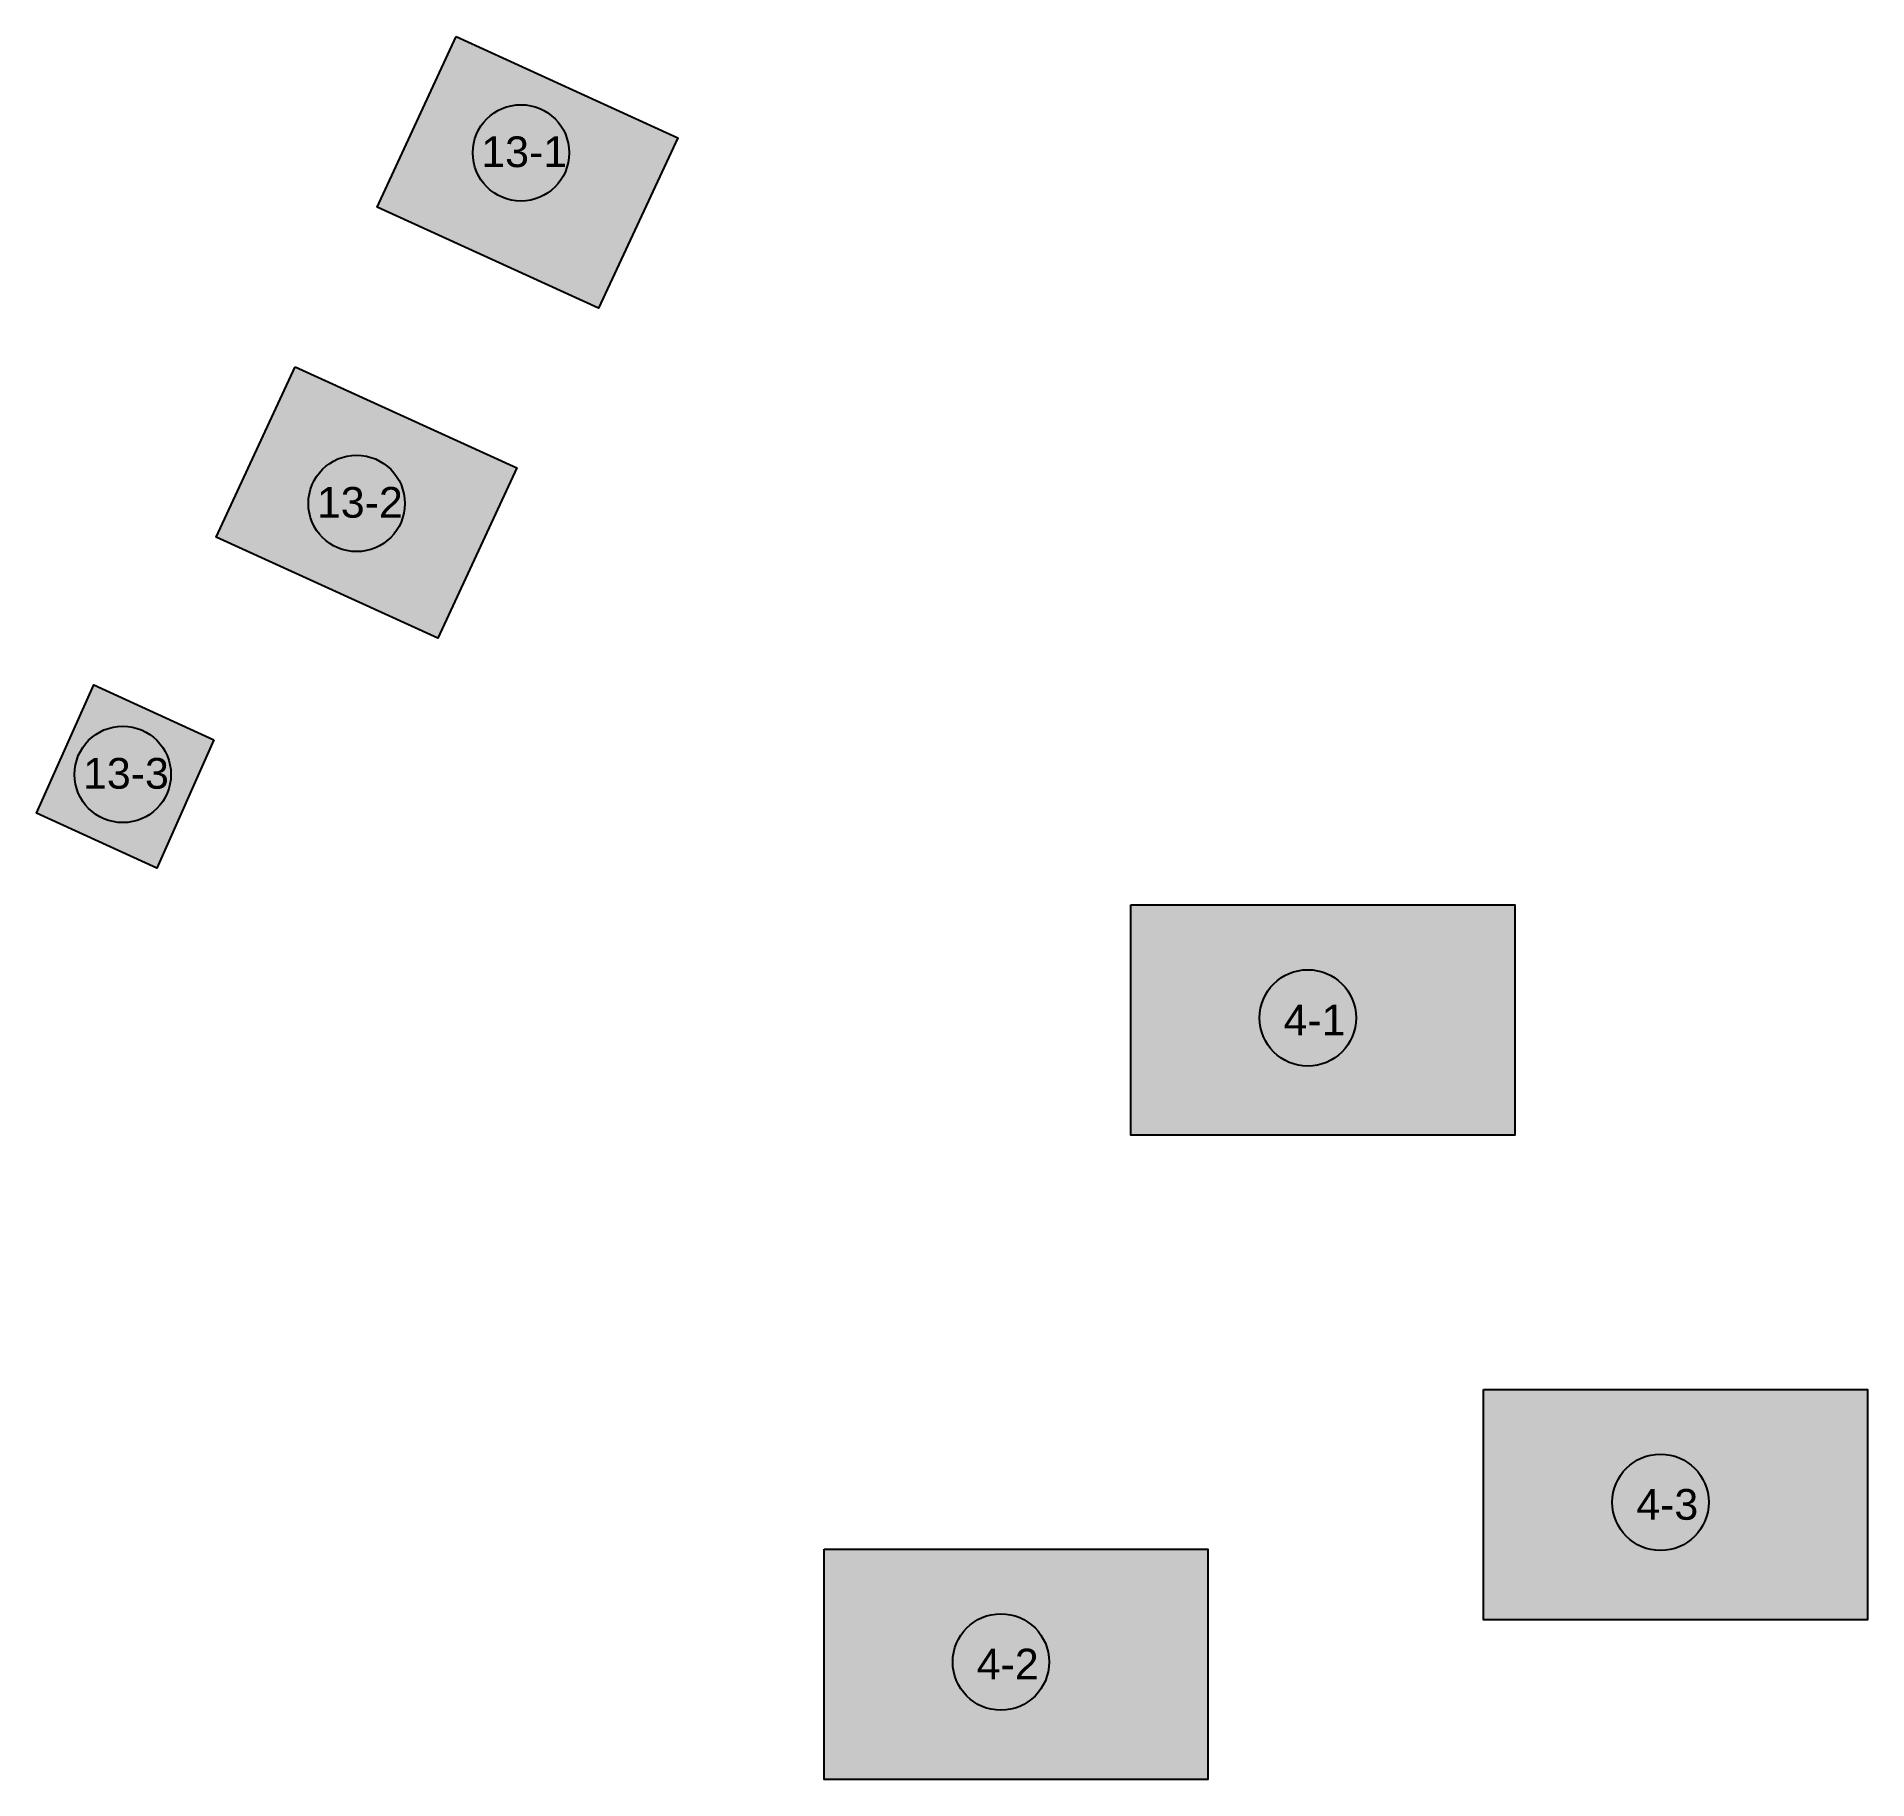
# Model space of a CAD drawing. Header units: millimetres. Extents: x 2242357 to 2245404, y 378014 to 382094.
# Drawn here: x 2244605.8 to 2244844.3, y 380323 to 380550.1 of the extents above; entities that cross this region are included whole.
import ezdxf

# ---------------------------------------------------------------- set-up
doc = ezdxf.new("R2010")
doc.units = ezdxf.units.MM
for name, color, linetype, transparency in [('больница_здание', 250, 'Continuous', 0.4), ('больница_информация', 250, 'Continuous', 0.4), ('больница_штриховка', 4, 'Continuous', 0.4), ('торговый_центр_здание', 250, 'Continuous', 0.4), ('торговый_центр_подписи_здание', 250, 'Continuous', 0.4), ('торговый_центр_штриховка_здание', 240, 'Continuous', 0.4)]:
    doc.layers.add(name, color=color, linetype=linetype, transparency=transparency)
doc.styles.get("Standard").update_dxf_attribs({"font": 'arial.ttf'})

msp = doc.modelspace()

# ---------------------------------------------------------------- texts
at = {"layer": 'больница_информация', "char_height": 4, "attachment_point": 1}
for s, insert in [('4-1', (2244768.21, 380423.97)), ('4-3', (2244814.16, 380360.87)), ('4-2', (2244728.23, 380340.07))]:
    msp.add_mtext_dynamic_manual_height_columns(s, width=36.1201, gutter_width=12.5, heights=[0], dxfattribs=dict(at, insert=insert))
at = {"layer": 'торговый_центр_подписи_здание', "char_height": 4, "attachment_point": 1}
for s, insert in [('13-1', (2244663.69, 380537.07)), ('13-2', (2244642.28, 380491.4)), ('13-3', (2244611.81, 380456.1))]:
    msp.add_mtext_dynamic_manual_height_columns(s, width=36.1201, gutter_width=12.5, heights=[0], dxfattribs=dict(at, insert=insert))

# ---------------------------------------------------------------- hatches: boundary and pattern name
at = {"layer": 'больница_штриховка'}
h = msp.add_hatch(color=256, dxfattribs=at)
h.dxf.hatch_style = 1
h.paths.add_polyline_path([(2244748.32, 380436.95), (2244798.32, 380436.95), (2244798.32, 380406.95), (2244748.32, 380406.95)])
h = msp.add_hatch(color=256, dxfattribs=at)
h.dxf.hatch_style = 1
h.paths.add_polyline_path([(2244794.27, 380373.85), (2244844.27, 380373.85), (2244844.27, 380343.85), (2244794.27, 380343.85)])
h = msp.add_hatch(color=256, dxfattribs=at)
h.dxf.hatch_style = 1
h.paths.add_polyline_path([(2244708.34, 380353.05), (2244758.34, 380353.05), (2244758.34, 380323.05), (2244708.34, 380323.05)])
at = {"layer": 'торговый_центр_штриховка_здание'}
h = msp.add_hatch(color=256, dxfattribs=at)
h.dxf.hatch_style = 1
h.paths.add_polyline_path([(2244660.41, 380550.07), (2244689.29, 380536.89), (2244678.98, 380514.69), (2244650.11, 380527.87)])
h = msp.add_hatch(color=256, dxfattribs=at)
h.dxf.hatch_style = 1
h.paths.add_polyline_path([(2244639.46, 380507.07), (2244668.34, 380493.89), (2244658.04, 380471.69), (2244629.16, 380484.87)])
h = msp.add_hatch(color=256, dxfattribs=at)
h.dxf.hatch_style = 1
h.paths.add_polyline_path([(2244628.85, 380458.47), (2244621.41, 380441.76), (2244605.76, 380448.89), (2244613.2, 380465.61)])

# ---------------------------------------------------------------- linework, layer by layer
at = {"layer": 'больница_здание'}
for points in [[(2244748.32, 380436.95), (2244798.32, 380436.95), (2244798.32, 380406.95), (2244748.32, 380406.95)], [(2244794.27, 380373.85), (2244844.27, 380373.85), (2244844.27, 380343.85), (2244794.27, 380343.85)], [(2244708.34, 380353.05), (2244758.34, 380353.05), (2244758.34, 380323.05), (2244708.34, 380323.05)]]:
    msp.add_lwpolyline(points, close=True, dxfattribs=at)
at = {"layer": 'больница_информация'}
for centre in [(2244771.37, 380422.24), (2244817.32, 380359.14), (2244731.39, 380338.34)]:
    msp.add_circle(centre, 6.28, dxfattribs=at)
at = {"layer": 'торговый_центр_здание'}
for points in [[(2244660.41, 380550.07), (2244689.29, 380536.89), (2244678.98, 380514.69), (2244650.11, 380527.87)], [(2244639.46, 380507.07), (2244668.34, 380493.89), (2244658.04, 380471.69), (2244629.16, 380484.87)], [(2244628.85, 380458.47), (2244621.41, 380441.76), (2244605.76, 380448.89), (2244613.2, 380465.61)]]:
    msp.add_lwpolyline(points, close=True, dxfattribs=at)
at = {"layer": 'торговый_центр_подписи_здание'}
for centre in [(2244668.86, 380534.92), (2244647.45, 380489.26), (2244616.98, 380453.96)]:
    msp.add_circle(centre, 6.28, dxfattribs=at)

msp.set_redraw_order([(e.dxf.handle, doc.entitydb.next_handle()) for e in msp.query("TEXT MTEXT ATTDEF DIMENSION ARC_DIMENSION")])  # texts and dimensions are drawn at this point

doc.saveas('drawing.dxf')
